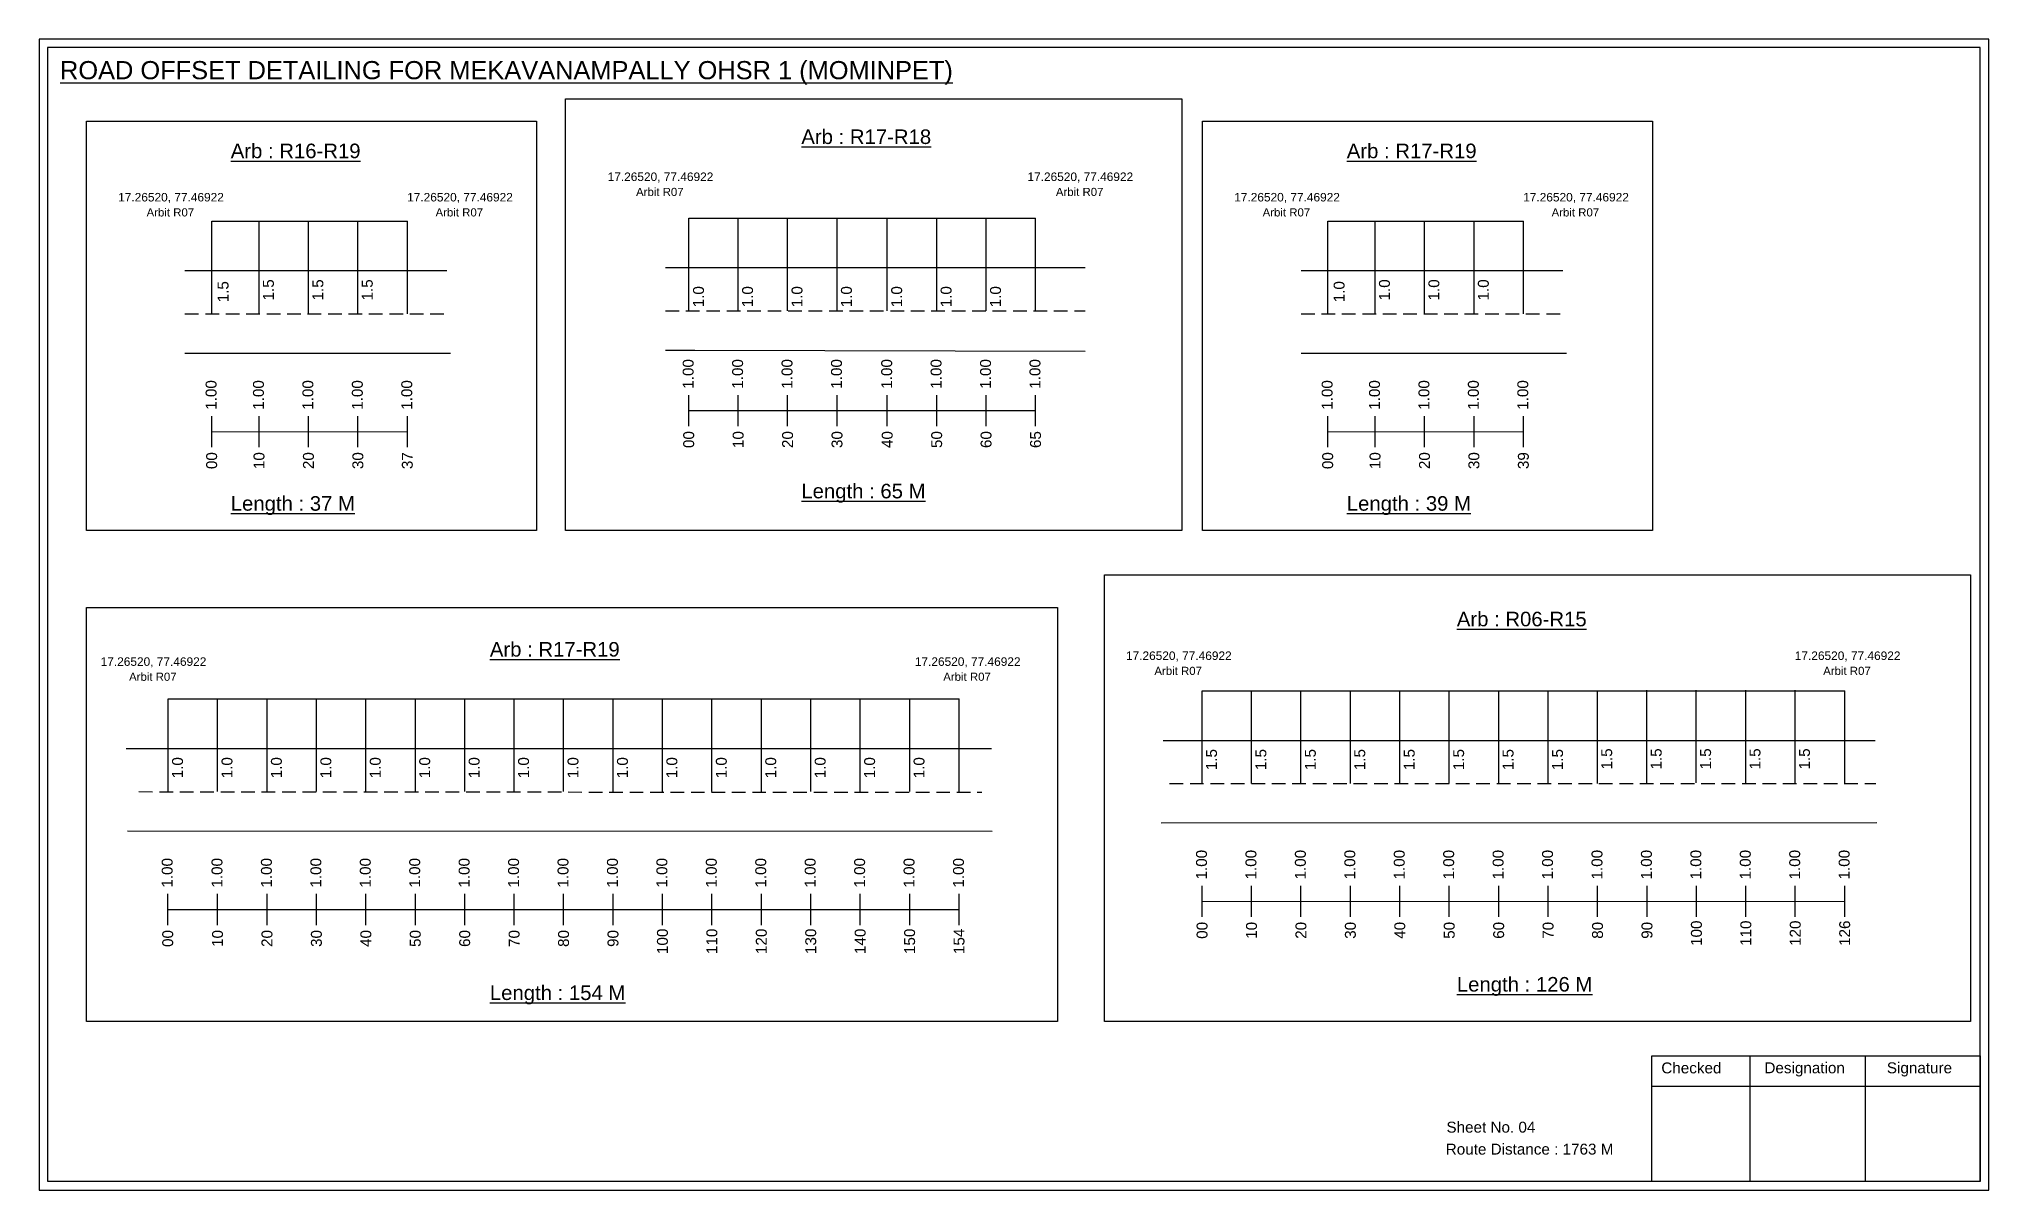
# Model space of a CAD drawing. Header units: inches. Extents: x -117 to 51867, y -12715 to 3423.
# Drawn here: x 8690 to 9226, y 27 to 344 of the extents above; entities that cross this region are included whole.
import ezdxf

# ---------------------------------------------------------------- set-up
doc = ezdxf.new("R2010")
doc.units = ezdxf.units.IN
doc.header["$MEASUREMENT"] = 0
doc.linetypes.add('DASHED2', pattern=[0.375, 0.25, -0.125])
for name, color, linetype in [('PDF_Geometry', 7, 'Continuous'), ('PDF_Text', 5, 'Continuous'), ('pipe', 5, 'Continuous')]:
    doc.layers.add(name, color=color, linetype=linetype)
doc.styles.add('PDF Arial', font='arial.ttf')
doc.styles.get("Standard").update_dxf_attribs({"font": 'arial.ttf'})

msp = doc.modelspace()

# ---------------------------------------------------------------- texts
at = {"color": 242, "true_color": 0xcd2027}
for s, height, p in [('%%UROAD OFFSET DETAILING FOR MEKAVANAMPALLY OHSR 1 (MOMINPET)', 5, (8695.31, 333.05)), ('%%UArb : R17-R18', 4, (8899.26, 315.23)), ('%%UArb : R16-R19', 4, (8742.28, 311.33)), ('%%UArb : R17-R19', 4, (9049.32, 311.33)), ('%%ULength : 65 M', 4, (8899.26, 217.73)), ('%%ULength : 37 M', 4, (8742.28, 214.33)), ('%%ULength : 39 M', 4, (9049.32, 214.33)), ('%%UArb : R06-R15', 4, (9079.6, 182.52)), ('%%UArb : R17-R19', 4, (8813.57, 174.19)), ('%%ULength : 126 M', 4, (9079.6, 82.02)), ('%%ULength : 154 M', 4, (8813.57, 79.69))]:
    msp.add_text(s, height=height, dxfattribs=at).set_placement(p)
at = {"color": 5}
for s, height, p in [('17.26520, 77.46922', 2.34, (8845.97, 305.05)), ('17.26520, 77.46922', 2.34, (8961.47, 305.05)), ('17.26520, 77.46922', 2.34, (8711.31, 299.42)), ('17.26520, 77.46922', 2.34, (8790.81, 299.42)), ('Arbit R07', 2.246, (8853.79, 300.92)), ('Arbit R07', 2.246, (8969.29, 300.92)), ('17.26520, 77.46922', 2.34, (9018.35, 299.42)), ('17.26520, 77.46922', 2.34, (9097.85, 299.42)), ('Arbit R07', 2.246, (8719.13, 295.29)), ('Arbit R07', 2.246, (8798.63, 295.29)), ('Arbit R07', 2.246, (9026.17, 295.29)), ('Arbit R07', 2.246, (9105.67, 295.29)), ('17.26520, 77.46922', 2.34, (8706.49, 171.64)), ('17.26520, 77.46922', 2.34, (8930.49, 171.64)), ('17.26520, 77.46922', 2.34, (8988.57, 173.26)), ('17.26520, 77.46922', 2.34, (9172.57, 173.26)), ('Arbit R07', 2.246, (8714.31, 167.52)), ('Arbit R07', 2.246, (8938.31, 167.52)), ('Arbit R07', 2.246, (8996.39, 169.14)), ('Arbit R07', 2.246, (9180.39, 169.14))]:
    msp.add_text(s, height=height, dxfattribs=at).set_placement(p)
for s, p in [('1.5', (8741.67, 271.67)), ('1.5', (8754.14, 272.17)), ('1.5', (8767.74, 272.17)), ('1.5', (8781.34, 272.17)), ('1.0', (8872.47, 270.29)), ('1.0', (8885.96, 270.29)), ('1.0', (8899.56, 270.29)), ('1.0', (8913.16, 270.29)), ('1.0', (8926.98, 270.29)), ('1.0', (8940.58, 270.29)), ('1.0', (8954.18, 270.29)), ('1.0', (9048.71, 271.67)), ('1.0', (9061.18, 272.17)), ('1.0', (9074.78, 272.17)), ('1.0', (9088.38, 272.17)), ('1.0', (8729.14, 140.69)), ('1.0', (8742.74, 140.69)), ('1.0', (8756.34, 140.69)), ('1.0', (8769.94, 140.69)), ('1.0', (8783.54, 140.69)), ('1.0', (8797.14, 140.69)), ('1.0', (8810.74, 140.69)), ('1.0', (8824.34, 140.69)), ('1.0', (8837.94, 140.69)), ('1.0', (8851.54, 140.69)), ('1.0', (8865.14, 140.69)), ('1.0', (8878.74, 140.69)), ('1.0', (8892.34, 140.69)), ('1.0', (8905.94, 140.69)), ('1.0', (8919.54, 140.69)), ('1.0', (8933.14, 140.69)), ('1.5', (9013.59, 142.93)), ('1.5', (9027.19, 142.93)), ('1.5', (9040.79, 142.93)), ('1.5', (9054.39, 142.93)), ('1.5', (9067.99, 142.93)), ('1.5', (9081.59, 142.93)), ('1.5', (9095.19, 142.93)), ('1.5', (9108.79, 142.93)), ('1.5', (9122.33, 143.11)), ('1.5', (9135.93, 143.11)), ('1.5', (9149.53, 143.11)), ('1.5', (9163.13, 143.11)), ('1.5', (9176.73, 143.11))]:
    msp.add_text(s, height=3, rotation=90).set_placement(p)
at = {"color": 217, "true_color": 0x93278f}
for s, p in [('1.00', (8869.62, 247.89)), ('1.00', (8883.22, 247.89)), ('1.00', (8896.82, 247.89)), ('1.00', (8910.42, 247.89)), ('1.00', (8924.23, 247.89)), ('1.00', (8937.83, 247.89)), ('1.00', (8951.43, 247.89)), ('1.00', (8965.03, 247.89)), ('1.00', (8738.37, 242.09)), ('1.00', (8751.4, 242.09)), ('1.00', (8765, 242.09)), ('1.00', (8778.6, 242.09)), ('1.00', (8792.2, 242.09)), ('1.00', (9045.41, 242.09)), ('1.00', (9058.44, 242.09)), ('1.00', (9072.04, 242.09)), ('1.00', (9085.64, 242.09)), ('1.00', (9099.24, 242.09)), ('00', (8869.77, 231.57)), ('10', (8883.37, 231.57)), ('20', (8896.97, 231.57)), ('30', (8910.57, 231.57)), ('40', (8924.38, 231.57)), ('50', (8937.98, 231.57)), ('60', (8951.58, 231.57)), ('65', (8965.18, 231.57)), ('00', (8738.52, 225.77)), ('10', (8751.55, 225.77)), ('20', (8765.15, 225.77)), ('30', (8778.75, 225.77)), ('37', (8792.35, 225.77)), ('00', (9045.56, 225.77)), ('10', (9058.59, 225.77)), ('20', (9072.19, 225.77)), ('30', (9085.79, 225.77)), ('39', (9099.39, 225.77)), ('1.00', (8726.29, 110.61)), ('1.00', (8739.99, 110.61)), ('1.00', (8753.59, 110.61)), ('1.00', (8767.19, 110.61)), ('1.00', (8780.79, 110.61)), ('1.00', (8794.39, 110.61)), ('1.00', (8807.99, 110.61)), ('1.00', (8821.59, 110.61)), ('1.00', (8835.19, 110.61)), ('1.00', (8848.79, 110.61)), ('1.00', (8862.39, 110.61)), ('1.00', (8875.99, 110.61)), ('1.00', (8889.59, 110.61)), ('1.00', (8903.19, 110.61)), ('1.00', (8916.79, 110.61)), ('1.00', (8930.39, 110.61)), ('1.00', (8943.99, 110.61)), ('1.00', (9010.85, 112.85)), ('1.00', (9024.45, 112.85)), ('1.00', (9038.05, 112.85)), ('1.00', (9051.65, 112.85)), ('1.00', (9065.25, 112.85)), ('1.00', (9078.85, 112.85)), ('1.00', (9092.45, 112.85)), ('1.00', (9106.05, 112.85)), ('1.00', (9119.65, 112.85)), ('1.00', (9133.25, 112.85)), ('1.00', (9146.85, 112.85)), ('1.00', (9160.45, 112.85)), ('1.00', (9174.05, 112.85)), ('1.00', (9187.65, 112.85)), ('00', (8726.44, 94.29)), ('10', (8740.14, 94.29)), ('20', (8753.74, 94.29)), ('30', (8767.34, 94.29)), ('40', (8780.94, 94.29)), ('50', (8794.54, 94.29)), ('60', (8808.14, 94.29)), ('70', (8821.74, 94.29)), ('80', (8835.34, 94.29)), ('90', (8848.94, 94.29)), ('100', (8862.54, 92.34)), ('110', (8876.14, 92.34)), ('120', (8889.74, 92.34)), ('130', (8903.34, 92.34)), ('140', (8916.94, 92.34)), ('150', (8930.54, 92.34)), ('154', (8944.14, 92.34)), ('00', (9011, 96.53)), ('10', (9024.6, 96.53)), ('20', (9038.2, 96.53)), ('30', (9051.8, 96.53)), ('40', (9065.4, 96.53)), ('50', (9079, 96.53)), ('60', (9092.6, 96.53)), ('70', (9106.2, 96.53)), ('80', (9119.8, 96.53)), ('90', (9133.4, 96.53)), ('100', (9147, 94.57)), ('110', (9160.6, 94.57)), ('120', (9174.2, 94.57)), ('126', (9187.8, 94.57))]:
    msp.add_text(s, height=3, rotation=90, dxfattribs=at).set_placement(p)
for s, p in [('Sheet No. 04', (9076.74, 43.21)), ('Route Distance : 1763 M', (9076.55, 37.16))]:
    msp.add_text(s, height=3).set_placement(p)
at = {"layer": 'PDF_Text', "color": 7, "attachment_point": 7, "style": 'PDF Arial'}
for s, insert, char_height in [('Checked', (9135.85, 59.46), 3.001), ('Designation', (9164.22, 58.63), 3.0006), ('Signature', (9197.9, 58.63), 3.001)]:
    msp.add_mtext(s, dxfattribs=dict(at, insert=insert, char_height=char_height))

# ---------------------------------------------------------------- linework, layer by layer
at = {"color": 5}
for p, q in [((8737.04, 294.03), (8790.87, 294.03)), ((8868.29, 294.82), (8963.71, 294.82)), ((9044.08, 294.03), (9097.92, 294.03)), ((8725.07, 162.55), (8942.67, 162.55)), ((9009.52, 164.79), (9186.32, 164.79))]:
    msp.add_line(p, q, dxfattribs=at)
for p, q in [((8737.04, 268.5), (8737.04, 294.03)), ((8750.07, 268.5), (8750.07, 294.03)), ((8763.67, 268.5), (8763.67, 294.03)), ((8777.27, 268.5), (8777.27, 294.03)), ((8790.87, 268.5), (8790.87, 294.03)), ((8868.29, 269.29), (8868.29, 294.82)), ((8881.89, 269.29), (8881.89, 294.82)), ((8895.49, 269.29), (8895.49, 294.82)), ((8909.09, 269.29), (8909.09, 294.82)), ((8922.91, 269.29), (8922.91, 294.82)), ((8936.51, 269.29), (8936.51, 294.82)), ((8950.11, 269.29), (8950.11, 294.82)), ((8963.71, 269.29), (8963.71, 294.82)), ((9044.08, 268.5), (9044.08, 294.03)), ((9057.12, 268.5), (9057.12, 294.03)), ((9070.72, 268.5), (9070.72, 294.03)), ((9084.32, 268.5), (9084.32, 294.03)), ((9097.92, 268.5), (9097.92, 294.03)), ((8729.69, 280.38), (8801.73, 280.38)), ((8977.31, 281.17), (8861.88, 281.17)), ((9036.74, 280.38), (9108.77, 280.38)), ((8729.69, 257.7), (8802.73, 257.7)), ((8861.88, 258.49), (8869.94, 258.49)), ((8869.94, 258.49), (8977.31, 258.19)), ((9036.74, 257.7), (9109.77, 257.7)), ((8725.07, 137.02), (8725.07, 162.55)), ((8738.67, 137.02), (8738.67, 162.55)), ((8752.27, 137.02), (8752.27, 162.55)), ((8765.87, 137.02), (8765.87, 162.55)), ((8779.47, 137.02), (8779.47, 162.55)), ((8793.07, 137.02), (8793.07, 162.55)), ((8806.67, 137.02), (8806.67, 162.55)), ((8820.27, 137.02), (8820.27, 162.55)), ((8833.87, 137.02), (8833.87, 162.55)), ((8847.47, 137.02), (8847.47, 162.55)), ((8861.07, 137.02), (8861.07, 162.55)), ((8874.67, 137.02), (8874.67, 162.55)), ((8888.27, 137.02), (8888.27, 162.55)), ((8901.87, 137.02), (8901.87, 162.55)), ((8915.47, 137.02), (8915.47, 162.55)), ((8929.07, 137.02), (8929.07, 162.55)), ((8942.67, 137.02), (8942.67, 162.55)), ((9009.52, 139.25), (9009.52, 164.79)), ((9023.12, 139.25), (9023.12, 164.79)), ((9036.72, 139.25), (9036.72, 164.79)), ((9050.32, 139.25), (9050.32, 164.79)), ((9063.92, 139.25), (9063.92, 164.79)), ((9077.52, 139.25), (9077.52, 164.79)), ((9091.12, 139.25), (9091.12, 164.79)), ((9104.72, 139.25), (9104.72, 164.79)), ((9118.32, 139.25), (9118.32, 164.79)), ((9131.86, 139.43), (9131.86, 164.97)), ((9145.46, 139.43), (9145.46, 164.97)), ((9159.06, 139.43), (9159.06, 164.97)), ((9172.66, 139.43), (9172.66, 164.97)), ((9186.32, 139.25), (9186.32, 164.79)), ((8998.82, 151.14), (9194.7, 151.14)), ((8713.52, 148.9), (8951.6, 148.9)), ((8713.91, 126.22), (8951.77, 126.18)), ((8998.28, 128.45), (9195.12, 128.49))]:
    msp.add_line(p, q)
at = {"linetype": 'DASHED2', "ltscale": 15}
for p, q in [((8729.69, 268.5), (8802.23, 268.5)), ((8861.88, 269.29), (8977.31, 269.29)), ((9036.74, 268.5), (9109.27, 268.5)), ((8717.03, 137.02), (8948.91, 136.84)), ((9000.57, 139.25), (9194.85, 139.25))]:
    msp.add_line(p, q, dxfattribs=at)
at = {"color": 217, "true_color": 0x93278f}
for p, q in [((8868.29, 237.59), (8868.29, 246.15)), ((8868.29, 241.86), (8963.71, 241.93)), ((8881.89, 237.59), (8881.89, 246.15)), ((8895.49, 237.59), (8895.49, 246.15)), ((8909.09, 237.59), (8909.09, 246.15)), ((8922.91, 237.59), (8922.91, 246.15)), ((8936.51, 237.59), (8936.51, 246.15)), ((8950.11, 237.59), (8950.11, 246.15)), ((8963.71, 237.59), (8963.71, 246.15)), ((8737.04, 231.8), (8737.04, 240.35)), ((8737.04, 236.07), (8790.87, 236.08)), ((8750.07, 231.8), (8750.07, 240.35)), ((8763.67, 231.8), (8763.67, 240.35)), ((8777.27, 231.8), (8777.27, 240.35)), ((8790.87, 231.8), (8790.87, 240.35)), ((9044.08, 231.8), (9044.08, 240.35)), ((9044.08, 236.07), (9097.92, 236.08)), ((9057.12, 231.8), (9057.12, 240.35)), ((9070.72, 231.8), (9070.72, 240.35)), ((9084.32, 231.8), (9084.32, 240.35)), ((9097.92, 231.8), (9097.92, 240.35)), ((8724.96, 100.32), (8724.96, 108.88)), ((8738.67, 100.32), (8738.67, 108.88)), ((8752.27, 100.32), (8752.27, 108.88)), ((8765.87, 100.32), (8765.87, 108.88)), ((8779.47, 100.32), (8779.47, 108.88)), ((8793.07, 100.32), (8793.07, 108.88)), ((8806.67, 100.32), (8806.67, 108.88)), ((8820.27, 100.32), (8820.27, 108.88)), ((8833.87, 100.32), (8833.87, 108.88)), ((8847.47, 100.32), (8847.47, 108.88)), ((8861.07, 100.32), (8861.07, 108.88)), ((8874.67, 100.32), (8874.67, 108.88)), ((8888.27, 100.32), (8888.27, 108.88)), ((8901.87, 100.32), (8901.87, 108.88)), ((8915.47, 100.32), (8915.47, 108.88)), ((8929.07, 100.32), (8929.07, 108.88)), ((8942.67, 100.32), (8942.67, 108.88)), ((9009.52, 102.55), (9009.52, 111.11)), ((9023.12, 102.55), (9023.12, 111.11)), ((9036.72, 102.55), (9036.72, 111.11)), ((9050.32, 102.55), (9050.32, 111.11)), ((9063.92, 102.55), (9063.92, 111.11)), ((9077.52, 102.55), (9077.52, 111.11)), ((9091.12, 102.55), (9091.12, 111.11)), ((9104.72, 102.55), (9104.72, 111.11)), ((9118.32, 102.55), (9118.32, 111.11)), ((9131.92, 102.55), (9131.92, 111.11)), ((9145.52, 102.55), (9145.52, 111.11)), ((9159.12, 102.55), (9159.12, 111.11)), ((9172.72, 102.55), (9172.72, 111.11)), ((9186.32, 102.55), (9186.32, 111.11)), ((8725.07, 104.59), (8942.67, 104.63)), ((9009.52, 106.82), (9186.32, 106.88))]:
    msp.add_line(p, q, dxfattribs=at)
for points in [[(8834.37, 327.66), (9003.98, 327.66), (9003.98, 208.84), (8834.37, 208.84)], [(8702.58, 321.52), (8826.38, 321.52), (8826.38, 208.84), (8702.58, 208.84)], [(9009.62, 321.52), (9133.42, 321.52), (9133.42, 208.84), (9009.62, 208.84)], [(8702.58, 187.71), (8969.69, 187.71), (8969.69, 73.79), (8702.58, 73.79)]]:
    msp.add_lwpolyline(points, close=True)
at = {"layer": 'PDF_Geometry'}
for points in [[(8689.53, 344.12), (8689.53, 27.41), (9226, 27.41), (9226, 344.12)], [(8691.85, 341.8), (8691.85, 29.83), (9223.58, 29.83), (9223.58, 341.8)]]:
    msp.add_lwpolyline(points, close=True, dxfattribs=at)
at = {"layer": 'PDF_Geometry', "color": 242, "true_color": 0xcc1f26}
msp.add_lwpolyline([(9223.58, 29.74), (9133.24, 29.74), (9133.24, 64.35), (9223.58, 64.35)], close=True, dxfattribs=at)
for points in [[(9160.22, 64.35), (9160.22, 29.74)], [(9191.95, 64.35), (9191.95, 29.74)], [(9133.24, 55.98), (9223.58, 55.98)]]:
    msp.add_lwpolyline(points, dxfattribs=at)
at = {"layer": 'pipe', "color": 0}
msp.add_lwpolyline([(8982.62, 196.65), (9220.94, 196.65), (9220.94, 73.79), (8982.62, 73.79)], close=True, dxfattribs=at)

msp.set_redraw_order([(e.dxf.handle, doc.entitydb.next_handle()) for e in msp.query("TEXT MTEXT ATTDEF DIMENSION ARC_DIMENSION")])  # texts and dimensions are drawn at this point

doc.saveas('drawing.dxf')
